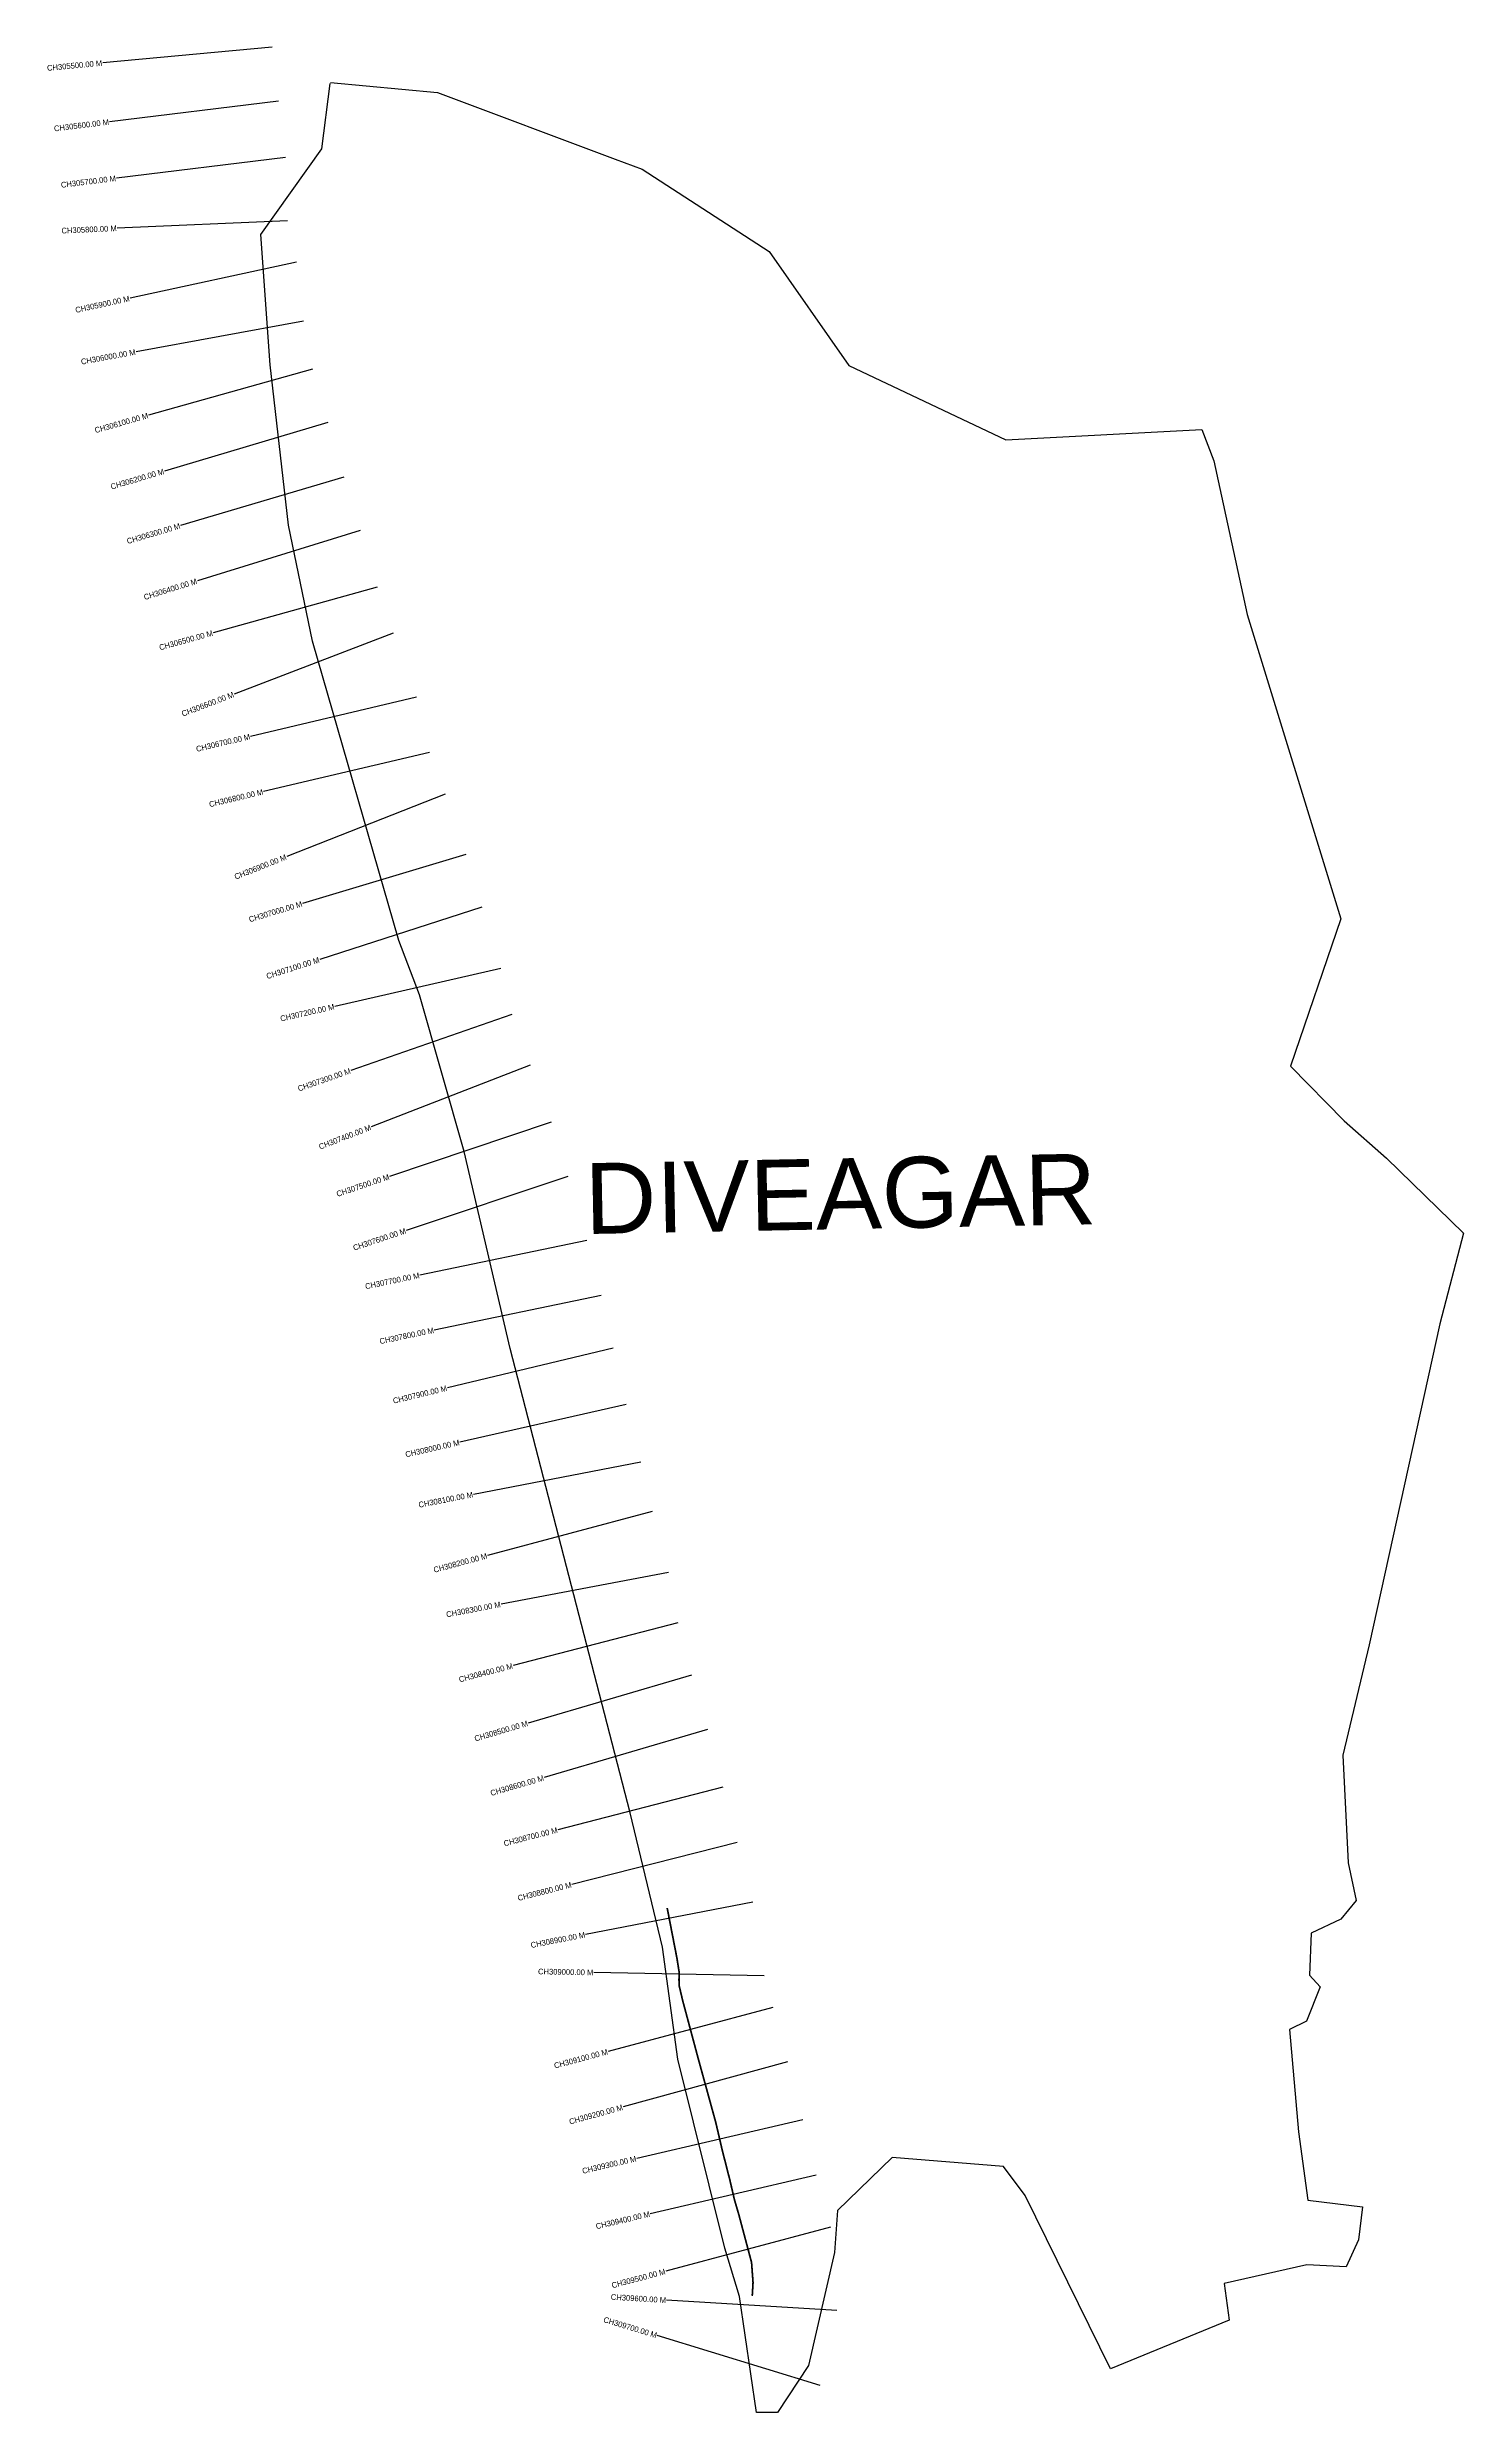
# Model space of a CAD drawing. Header units: metres. Extents: x 285983 to 288477, y 2008822 to 2012988.
import ezdxf
from ezdxf.enums import TextEntityAlignment as Align

# ---------------------------------------------------------------- set-up
doc = ezdxf.new("R2010")
doc.units = ezdxf.units.M
for name, color, linetype in [('ARTIFICIALLY PROTECTED', 4, 'Continuous'), ('CS', 134, 'Continuous'), ('CSMark', 6, 'Continuous'), ('VILLAGE BOUNDRY', 10, 'Continuous'), ('VILLAGE NAME', 250, 'Continuous')]:
    doc.layers.add(name, color=color, linetype=linetype)

msp = doc.modelspace()

# ---------------------------------------------------------------- linework, layer by layer
at = {"layer": 'ARTIFICIALLY PROTECTED', "const_width": 3, "flags": 128}
msp.add_lwpolyline([(287074.1, 2009711.1), (287091.3, 2009622.7), (287095.2, 2009598), (287094.9, 2009584.8), (287095.2, 2009574.4), (287101.2, 2009548.8), (287129.2, 2009444.3), (287159.6, 2009333.8), (287171.1, 2009284.5), (287184.5, 2009232), (287192.6, 2009197.2), (287200, 2009172.1), (287222.7, 2009086.9), (287225.3, 2009051.4), (287223.9, 2009028.1)], dxfattribs=at)
at = {"layer": 'CS'}
for p, q in [((286378.8, 2012987.8), (286080.1, 2012960.3)), ((286389.9, 2012892.9), (286092.1, 2012856.5)), ((286402, 2012793.7), (286104.3, 2012757.2)), ((286405.5, 2012682.2), (286105.8, 2012669.1)), ((286421.3, 2012609.7), (286128.2, 2012545.8)), ((286433.9, 2012505.6), (286138.8, 2012451.6)), ((286449.7, 2012421.1), (286161, 2012339.8)), ((286476.3, 2012326.9), (286188.7, 2012241.6)), ((286504.8, 2012231), (286217.2, 2012145.7)), ((286533.3, 2012137.1), (286246.8, 2012048.2)), ((286563.6, 2012037.2), (286274.6, 2011956.8)), ((286591.7, 2011956.2), (286311.5, 2011848.9)), ((286632.4, 2011843.3), (286340.4, 2011774.4)), ((286655.4, 2011746), (286363.4, 2011677.1)), ((286683.1, 2011672.8), (286404.1, 2011562.6)), ((286719.4, 2011566.3), (286432.1, 2011480)), ((286747.8, 2011473.5), (286462.2, 2011381.6)), ((286781.3, 2011365.5), (286488.9, 2011298.8)), ((286800.5, 2011284.3), (286517.1, 2011185.9)), ((286832.6, 2011195.4), (286553, 2011086.7)), ((286869.6, 2011095.1), (286585.3, 2010999.4)), ((286899.3, 2010999.2), (286614.7, 2010904.4)), ((286932.4, 2010886.5), (286638.7, 2010825.5)), ((286957.8, 2010789.8), (286664, 2010728.9)), ((286978.8, 2010696.8), (286687, 2010626.9)), ((287001.8, 2010597.5), (286709.2, 2010531.3)), ((287027.6, 2010496.1), (286733, 2010439.5)), ((287047.6, 2010409.1), (286757.8, 2010331.6)), ((287076.4, 2010301.8), (286781.6, 2010246)), ((287093.1, 2010213.4), (286802.8, 2010138)), ((287117.2, 2010121.2), (286829.3, 2010036.8)), ((287145.3, 2010025.2), (286857.4, 2009940.8)), ((287172.3, 2009923.8), (286881.8, 2009849)), ((287197.2, 2009826.4), (286906.4, 2009752.6)), ((287224.9, 2009721.6), (286930.4, 2009664.3)), ((287245.1, 2009591.7), (286945.1, 2009597.5)), ((287260, 2009535.8), (286970.1, 2009458.4)), ((287285.8, 2009440.5), (286996.6, 2009360.7)), ((287312.7, 2009337.8), (287020.4, 2009270)), ((287336.5, 2009240.9), (287044.3, 2009172.6)), ((287361.4, 2009148.9), (287071.6, 2009071.6)), ((287372.6, 2009002.1), (287073.1, 2009020.4)), ((287343.4, 2008870.3), (287056.5, 2008958))]:
    msp.add_line(p, q, dxfattribs=at)
at = {"layer": 'VILLAGE BOUNDRY', "color": 3}
msp.add_lwpolyline([(286481, 2012925.8), (286669.4, 2012908.4)], dxfattribs=at)
for points in [[(288476.6, 2010899.3, 0), (288434.9, 2010740, 0), (288310.5, 2010174.5, 0), (288263.6, 2009980.1, 0), (288273.3, 2009790.7, 0), (288287.2, 2009724.4, 0), (288260.1, 2009691.6, 0), (288208, 2009667, 0), (288205.1, 2009593.1, 0), (288223.8, 2009572.3, 0), (288200, 2009511.9, 0), (288169.7, 2009497.2, 0), (288185.6, 2009317.1, 0), (288202.4, 2009196.7, 0), (288298.5, 2009184.7, 0), (288291.5, 2009126.7, 0), (288270, 2009079.3, 0), (288200.7, 2009083, 0), (288054.8, 2009049.6, 0), (288063.7, 2008985.2, 0), (287854.5, 2008899.6, 0), (287704.5, 2009205, 0), (287666.3, 2009255.7, 0), (287470, 2009271.8, 0), (287374, 2009178.2, 0), (287368.6, 2009104.5, 0), (287322.9, 2008905.4, 0), (287268.1, 2008822.4, 0), (287231.2, 2008822.7, 0), (287201.3, 2009027, 0), (287175.7, 2009112.2, 0), (287093.1, 2009444.7, 0), (287065.8, 2009642.4, 0), (287009.1, 2009878.9, 0), (286797.7, 2010696.2, 0), (286716.8, 2011043.2, 0), (286638, 2011319.1, 0), (286601.4, 2011414.8, 0), (286449.7, 2011941.9, 0), (286407.1, 2012146.1, 0), (286374.9, 2012428.9, 0), (286358.3, 2012658.4, 0), (286465.8, 2012808.8, 0), (286480.8, 2012924.2, 0)], [(286669.4, 2012908.4, 0), (286982.7, 2012790.8, 0), (287030.1, 2012773, 0), (287253.9, 2012628, 0), (287394, 2012427.6, 0), (287670.6, 2012296.6, 0), (288015.8, 2012314.7, 0), (288036.9, 2012259.8, 0), (288095.6, 2011989, 0), (288260.4, 2011452.9, 0), (288171.7, 2011193.6, 0), (288266.3, 2011097.5, 0), (288340.7, 2011031.3, 0), (288476.6, 2010899.3, 0)]]:
    msp.add_polyline3d(points, dxfattribs=at)

# ---------------------------------------------------------------- texts
at = {"layer": 'CSMark'}
for s, rotation, p in [('CH305500.00 M', 5.2563, (286079.1, 2012960.2)), ('CH305600.00 M', 6.9767, (286091.1, 2012856.4)), ('CH305700.00 M', 6.9767, (286103.3, 2012757.1)), ('CH305800.00 M', 2.4996, (286104.8, 2012669.1)), ('CH305900.00 M', 12.2898, (286127.2, 2012545.6)), ('CH306000.00 M', 10.3605, (286137.8, 2012451.4)), ('CH306100.00 M', 15.7324, (286160, 2012339.5)), ('CH306200.00 M', 16.5279, (286187.8, 2012241.3)), ('CH306300.00 M', 16.5279, (286216.2, 2012145.4)), ('CH306400.00 M', 17.2465, (286245.8, 2012047.9)), ('CH306500.00 M', 15.5359, (286273.6, 2011956.6)), ('CH306600.00 M', 20.955, (286310.6, 2011848.5)), ('CH306700.00 M', 13.2848, (286339.5, 2011774.2)), ('CH306800.00 M', 13.2848, (286362.4, 2011676.8)), ('CH306900.00 M', 21.543, (286403.1, 2011562.3)), ('CH307000.00 M', 16.7175, (286431.1, 2011479.7)), ('CH307100.00 M', 17.8337, (286461.3, 2011381.3)), ('CH307200.00 M', 12.8561, (286487.9, 2011298.6)), ('CH307300.00 M', 19.1336, (286516.1, 2011185.6)), ('CH307400.00 M', 21.2502, (286552, 2011086.3)), ('CH307500.00 M', 18.6012, (286584.3, 2010999.1)), ('CH307600.00 M', 18.427, (286613.7, 2010904)), ('CH307700.00 M', 11.7258, (286637.7, 2010825.3)), ('CH307800.00 M', 11.7118, (286663.1, 2010728.7)), ('CH307900.00 M', 13.4692, (286686.1, 2010626.7)), ('CH308000.00 M', 12.7438, (286708.2, 2010531.1)), ('CH308100.00 M', 10.8819, (286732, 2010439.3)), ('CH308200.00 M', 14.9664, (286756.9, 2010331.4)), ('CH308300.00 M', 10.7033, (286780.7, 2010245.9)), ('CH308400.00 M', 14.5655, (286801.8, 2010137.7)), ('CH308500.00 M', 16.3367, (286828.4, 2010036.5)), ('CH308600.00 M', 16.3367, (286856.5, 2009940.5)), ('CH308700.00 M', 14.4394, (286880.8, 2009848.7)), ('CH308800.00 M', 14.2509, (286905.4, 2009752.3)), ('CH308900.00 M', 11.0163, (286929.5, 2009664.1)), ('CH309000.00 M', 358.8984, (286944.1, 2009597.5)), ('CH309100.00 M', 14.9476, (286969.2, 2009458.2)), ('CH309200.00 M', 15.4196, (286995.6, 2009360.4)), ('CH309300.00 M', 13.0521, (287019.5, 2009269.8)), ('CH309400.00 M', 13.1473, (287043.4, 2009172.4)), ('CH309500.00 M', 14.9393, (287070.6, 2009071.3)), ('CH309600.00 M', 356.5087, (287072.1, 2009020.4)), ('CH309700.00 M', 343.0148, (287055.6, 2008958.3))]:
    msp.add_text(s, height=10, rotation=rotation, dxfattribs=at).set_placement(p, align=Align.MIDDLE_RIGHT)
at = {"layer": 'VILLAGE NAME', "insert": (286927.8, 2011022.6), "char_height": 124.759, "attachment_point": 1, "rotation": 1.1028}
msp.add_mtext_dynamic_manual_height_columns('{\\fArial|b0|i0|c0|p34;DIVEAGAR}', width=833.951, gutter_width=623.8, heights=[0], dxfattribs=at)

doc.saveas('drawing.dxf')
